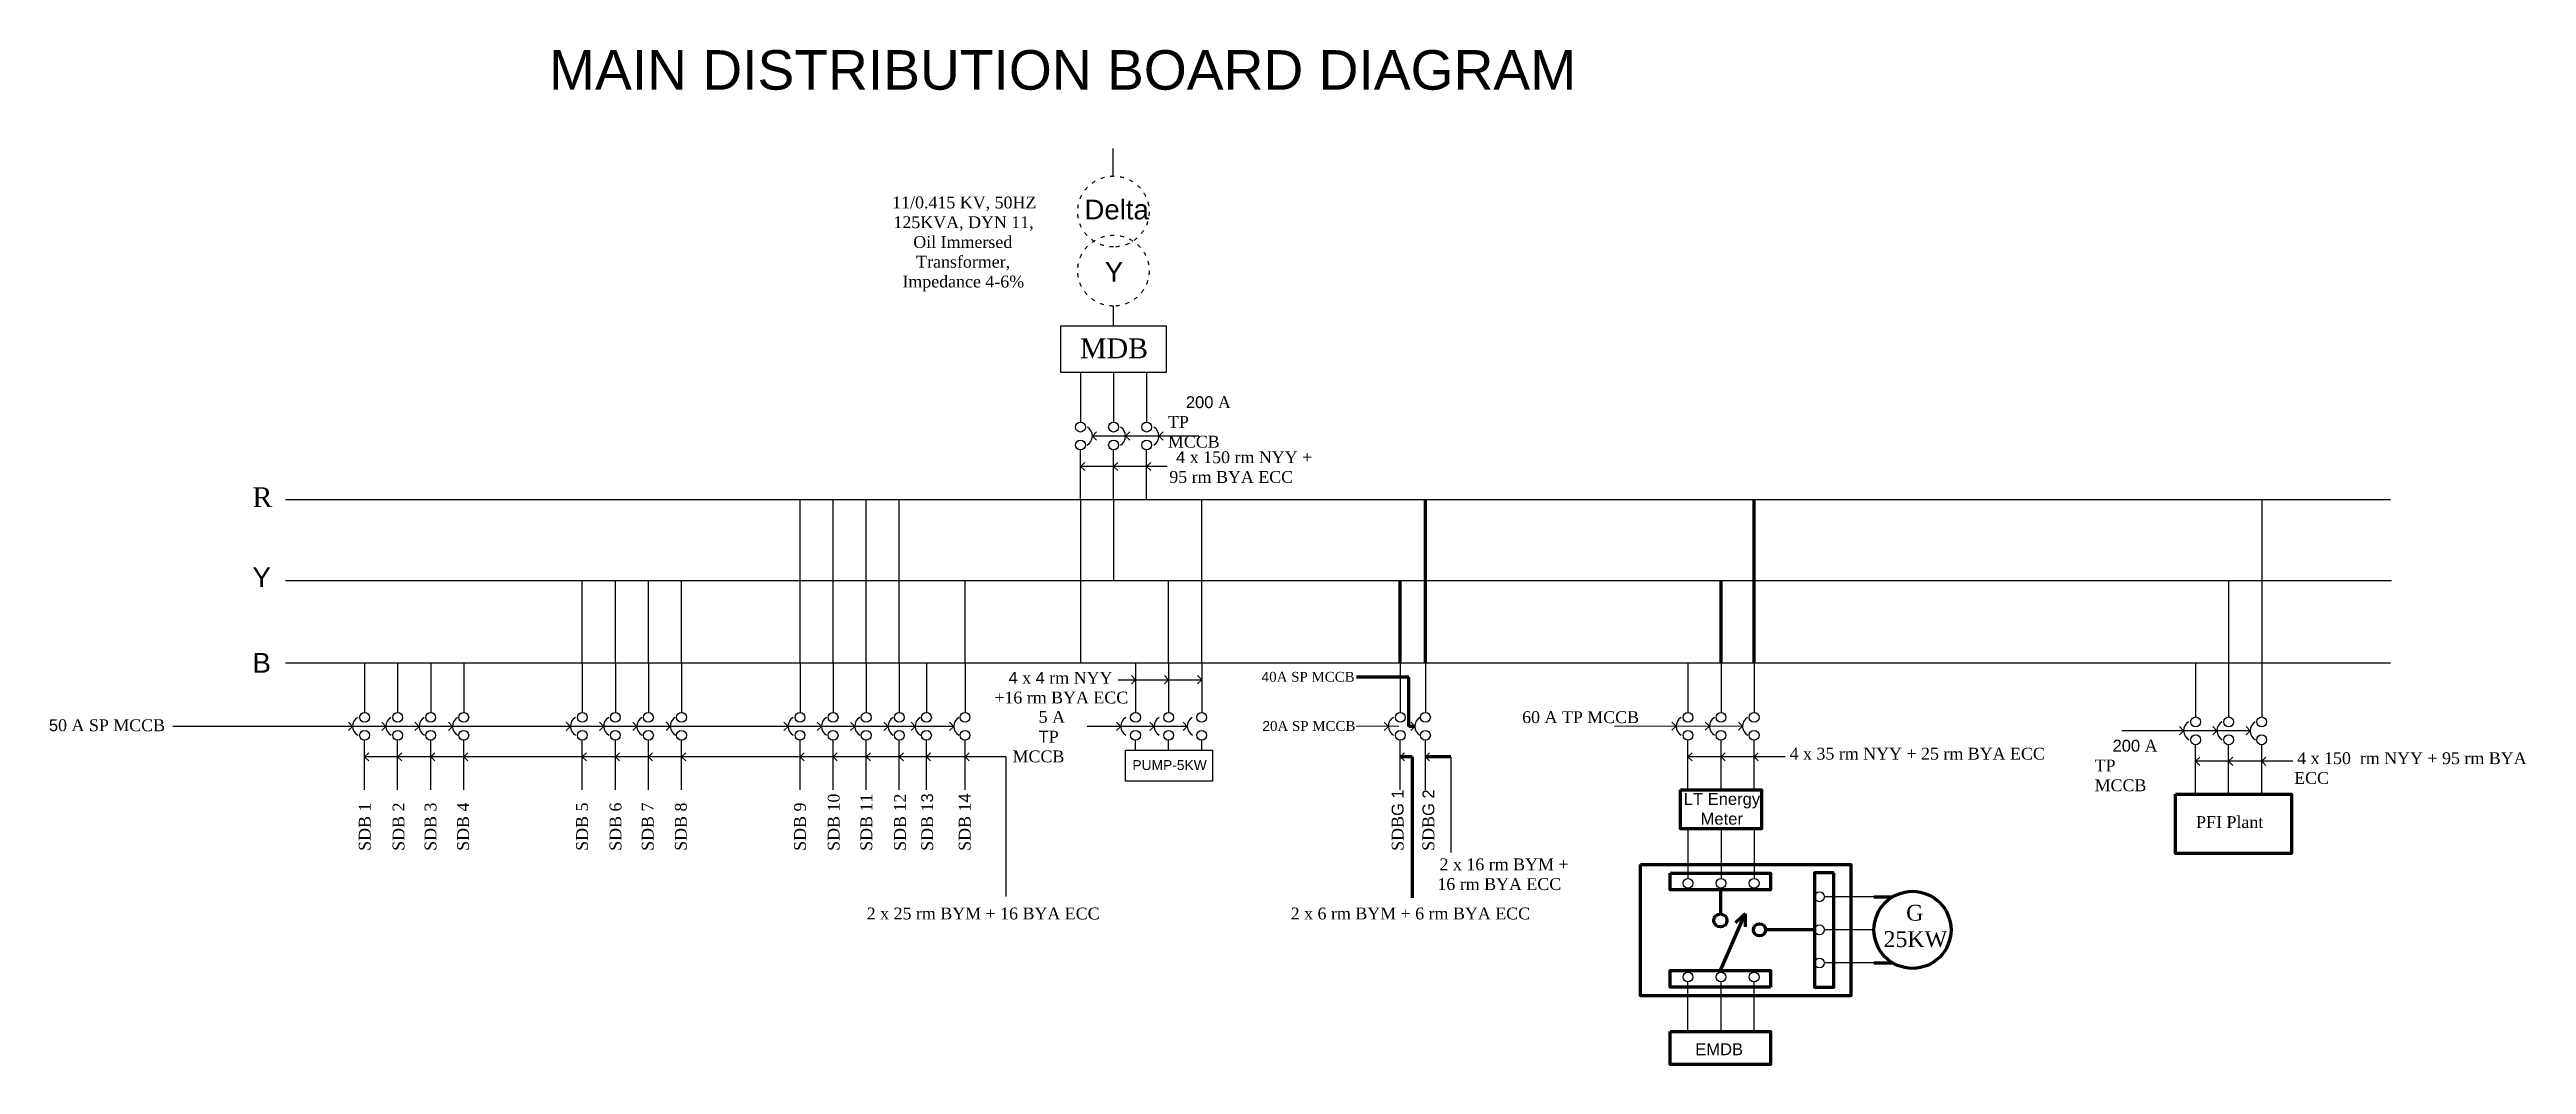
# Model space of a CAD drawing. Header units: millimetres. Extents: x 2090 to 23373, y -3333 to 3837.
# Drawn here: x 15849 to 23373, y -219 to 2862 of the extents above; entities that cross this region are included whole.
import ezdxf

# ---------------------------------------------------------------- set-up
doc = ezdxf.new("R2010")
doc.units = ezdxf.units.MM
doc.linetypes.add('ACAD_ISO03W100', pattern=[30, 12, -18])
doc.styles.get("Standard").update_dxf_attribs({"font": 'arial.ttf'})

msp = doc.modelspace()

# ---------------------------------------------------------------- texts
at = {"color": 240, "true_color": 0xed1f24, "attachment_point": 1}
for s, width, insert, char_height in [('\\pi125.99882;{\\C256;\\c16777215;MAIN DISTRIBUTION BOARD DIAGRAM}', 3347.031747893612, (17240.42097234873, 2860.042205641909), 120), ('\\pi14.29992;{\\fTimes New Roman CE|b0|i0|c238|p18;\\C256;11/0.415 KV, 50HZ\\P\\pi18.27;\\fTimes New Roman CE|b0|i0|c0|p18;125\\fTimes New Roman CE|b0|i0|c238|p18;KVA, DYN 11,\\P\\pi78.51996;Oil Immersed\\P\\pi87.22008;Transformer,\\P\\pi45.33012;Impedance 4-6%}', 449.0673451471976, (18394.38639771919, 2415.659224909482), 36), ('\\pi-40.0794;{\\C256;\\c16777215;Delta}', 105.4892157447466, (19032.75329999447, 2406.240801595701), 60), ('\\pi25.2412;{\\C256;\\c16777215;Y}', 105.4892157447466, (19029.2482716864, 2216.994934220464), 60), ('\\pi18.94085;{\\fTimes New Roman CE|b0|i0|c238|p18;\\C256;\\c16777215;MDB}', 233.4116115314755, (18960.45444390223, 1984.837112443257), 60), ('\\pi20.55996;4{\\fTimes New Roman CE|b0|i0|c238|p18; x 150 rm NYY + 95 rm BYA ECC}', 449.0900217615945, (19250.41082187659, 1642.237733870954), 36), ('\\pi52.43278;4{\\fTimes New Roman CE|b0|i0|c238|p18; x }4{\\fTimes New Roman CE|b0|i0|c238|p18; rm NYY}\\P\\pi9.23854;{\\fTimes New Roman CE|b0|i0|c238|p18;+16 rm BYA ECC}', 413.3350477420136, (18709.65451378229, 972.6388830082678), 36), ('\\pi92.86;{\\fTimes New Roman CE|b0|i0|c238|p18;\\C7;G\\P\\pi24.2;\\fTimes New Roman CE|b0|i0|c0|p18;25\\fTimes New Roman CE|b0|i0|c238|p18;KW}', 233.4116115314755, (21395.60730841813, 265.2203995609743), 48)]:
    msp.add_mtext_dynamic_manual_height_columns(s, width=width, gutter_width=1, heights=[0], dxfattribs=dict(at, insert=insert, char_height=char_height))
at = {"color": 5, "char_height": 36, "attachment_point": 1}
for s, width, heights, insert in [('\\pi54.41004;{\\C1;200\\fTimes New Roman CE|b0|i0|c238|p18; A TP MCCB}', 233.4116115314755, [0], (19246.26035184649, 1809.27562465147)), ('\\pi10.13;{\\C7;5\\fTimes New Roman CE|b0|i0|c238|p18;0 A SP MCCB}', 381.8706097589602, [0], (15837.17795219585, 828.5225844326405)), ('\\pi79.14849;{\\fTimes New Roman CE|b0|i0|c238|p18;5 A\\P\\pi5.14769;}T{\\fTimes New Roman CE|b0|i0|c238|p18;P MCCB}', 233.4116115314755, [0], (18774.4791404711, 853.87113118054)), ('{\\fTimes New Roman CE|b0|i0|c238|p18;\\C1;60 A TP MCCB}', 364.7153913164802, [96.80461427541513], (20322.09257671646, 853.0954433064717)), ('\\pi54.41004;{\\C1;200\\fTimes New Roman CE|b0|i0|c238|p18; A TP MCCB}', 233.4116115314755, [0], (22060.99620160565, 766.3233989456903)), ('\\pi2.7631;LT Energy\\P\\pi53.95137;Meter', 233.4116115314755, [0], (20810.1905163973, 604.6618575137554)), ('{\\fTimes New Roman CE|b0|i0|c238|p18;PFI Plant}', 233.4116115314755, [0], (22369.23378525475, 534.5454278917432)), ('\\pi47.38248;EMDB', 233.4116115314755, [0], (20800.43455993218, -155.1355391149073))]:
    msp.add_mtext_dynamic_manual_height_columns(s, width=width, gutter_width=1, heights=heights, dxfattribs=dict(at, insert=insert))
at = {"attachment_point": 1}
for s, width, insert, char_height in [('{\\fTimes New Roman CE|b0|i0|c238|p18;R}', 158.562227875942, (16465.66733602024, 1532.747381168256), 60), ('Y', 158.562227875942, (16465.66733602024, 1289.878907513483), 60), ('B', 158.562227875942, (16465.66733602024, 1029.999455777181), 60), ('\\pi4.464;4{\\fTimes New Roman CE|b0|i0|c238|p18;0A SP MCCB}', 280.5940777281503, (19526.09944048582, 972.5023011138937), 30), ('\\pi3.988;2{\\fTimes New Roman CE|b0|i0|c238|p18;0A SP MCCB}', 280.5940777281503, (19528.98818097479, 823.2637384468062), 30), ('\\pi5.62804;PUMP-5KW', 233.4116115314755, (19132.70648356115, 704.514231170283), 30), ('\\pi9.26604;{\\fTimes New Roman|b0|i0|c238|p18;\\C240;\\c2367469;4 x \\fTimes New Roman|b0|i0|c0|p18;3\\fTimes New Roman|b0|i0|c238|p18;5 rm NYY + \\fTimes New Roman|b0|i0|c0|p18;25\\fTimes New Roman|b0|i0|c238|p18; rm BYA ECC}', 773.7790270124824, (21125.25633518489, 742.1033688992438), 36), ('\\pi9.26604;{\\fTimes New Roman|b0|i0|c238|p18;\\C240;\\c2367469;4 x \\fTimes New Roman|b0|i0|c0|p18;150 \\fTimes New Roman|b0|i0|c238|p18; rm NYY + \\fTimes New Roman|b0|i0|c0|p18;95\\fTimes New Roman|b0|i0|c238|p18; rm BYA ECC}', 773.7790270124824, (22667.0141097241, 728.4300618408388), 36), ('\\pi6.45012;{\\fTimes New Roman CE|b0|i0|c238|p18;2 x 16 rm BYM + 16 rm BYA ECC}', 432.3862744392682, (20064.74354995828, 406.231870417022), 36), ('\\pi33.91992;{\\fTimes New Roman CE|b0|i0|c238|p18;2 x 25 rm BYM + 16 BYA ECC}', 736.2790098608857, (18297.44027481783, 256.9612511944597), 36), ('\\pi6.45;{\\fTimes New Roman CE|b0|i0|c238|p18;2 x 6 rm BYM + 6 rm BYA ECC}', 773.7790270124824, (19612.7353753991, 256.9612511944597), 36)]:
    msp.add_mtext_dynamic_manual_height_columns(s, width=width, gutter_width=1, heights=[0], dxfattribs=dict(at, insert=insert, char_height=char_height))
at = {"char_height": 36, "attachment_point": 1, "rotation": 90}
for s, insert in [('{\\fTimes New Roman CE|b0|i0|c238|p18;SDB 1}4', (18610.96334826975, 429.2272660807921)), ('{\\fTimes New Roman CE|b0|i0|c238|p18;SDB}G{\\fTimes New Roman CE|b0|i0|c238|p18; }1', (19925.96334826975, 429.2272660807921)), ('{\\fTimes New Roman CE|b0|i0|c238|p18;SDB}G{\\fTimes New Roman CE|b0|i0|c238|p18; }2', (20019.46334826975, 429.2272660807921)), ('{\\fTimes New Roman CE|b0|i0|c238|p18;SDB 1}', (16788.59405555578, 429.2272660807921)), ('{\\fTimes New Roman CE|b0|i0|c238|p18;SDB 2}', (16891.25867074693, 429.2272660807921)), ('{\\fTimes New Roman CE|b0|i0|c238|p18;SDB 3}', (16988.42338179768, 429.2272660807921)), ('{\\fTimes New Roman CE|b0|i0|c238|p18;SDB 4}', (17087.42140471243, 429.2272660807921)), ('{\\fTimes New Roman CE|b0|i0|c238|p18;SDB 5}', (17448.74253080193, 429.2272660807921)), ('{\\fTimes New Roman CE|b0|i0|c238|p18;SDB 6}', (17550.29739316301, 429.2272660807921)), ('{\\fTimes New Roman CE|b0|i0|c238|p18;SDB 7}', (17648.15933828577, 429.2272660807921)), ('{\\fTimes New Roman CE|b0|i0|c238|p18;SDB 8}', (17748.79097133726, 429.2272660807921)), ('{\\fTimes New Roman CE|b0|i0|c238|p18;SDB 9}', (18110.70661067963, 429.2272660807921)), ('{\\fTimes New Roman CE|b0|i0|c238|p18;SDB 10}', (18212.94667688818, 429.2272660807921)), ('{\\fTimes New Roman CE|b0|i0|c238|p18;SDB 11}', (18312.22326633542, 429.2272660807921)), ('{\\fTimes New Roman CE|b0|i0|c238|p18;SDB 12}', (18414.46334826975, 429.2272660807921)), ('{\\fTimes New Roman CE|b0|i0|c238|p18;SDB 1}3', (18496.96334826975, 429.2272660807921))]:
    msp.add_mtext_dynamic_manual_height_columns(s, width=197.6530822127297, gutter_width=1, heights=[0], dxfattribs=dict(at, insert=insert))

# ---------------------------------------------------------------- linework, layer by layer
for p, q in [((19080.4088693345, 2477.651284480361), (19080.4088693345, 2561.651284480361)), ((19081.17169481705, 2023.048380811153), (19081.17169481705, 2083.048380811153)), ((18980.70899292133, 1881.244476646926), (18980.70899292133, 1730.550423803337)), ((19081.17169481705, 1881.244476646926), (19081.17169481705, 1730.550423803337)), ((19181.63439671278, 1881.244476646926), (19181.63439671278, 1730.550423803337)), ((19016.7163645601, 1688.26316099239), (19029.44428662145, 1700.991083053748)), ((19016.7163645601, 1688.26316099239), (19029.44428662145, 1676.207672056889)), ((19340.93084073432, 1688.26316099239), (19016.7163645601, 1688.26316099239)), ((19117.72253860203, 1688.26316099239), (19130.45046066339, 1700.991083053748)), ((19117.72253860203, 1688.26316099239), (19130.45046066339, 1676.207672056889)), ((19218.93322790408, 1688.26316099239), (19231.66114996544, 1700.991083053748)), ((19218.93322790408, 1688.26316099239), (19231.66114996544, 1676.207672056889)), ((18980.70899292133, 1495.611364582022), (18980.70899292133, 1646.305417425611)), ((18980.70899292133, 1596.160882750338), (18993.43691498268, 1608.21637168584)), ((18980.70899292133, 1596.160882750338), (18993.43691498268, 1583.432960688981)), ((19243.64888581124, 1596.160882750337), (18980.70899292133, 1596.160882750338)), ((19081.17169481705, 1495.611364582022), (19081.17169481705, 1646.305417425611)), ((19081.17169481705, 1596.160882750344), (19093.89961687841, 1608.216371685847)), ((19081.17169481705, 1596.160882750344), (19093.89961687841, 1583.432960688987)), ((19181.63439671278, 1495.611364582022), (19181.63439671278, 1646.305417425611)), ((19181.63439671278, 1596.160882750351), (19194.36231877413, 1608.216371685854)), ((19181.63439671278, 1596.160882750351), (19194.36231877413, 1583.432960688994)), ((18128.88818442555, 1249.841107291762), (18128.88818442555, 1495.611364582022)), ((18229.35088632128, 1249.841107291762), (18229.35088632128, 1495.611364582022)), ((18329.813588217, 1249.841107291762), (18329.813588217, 1495.611364582022)), ((18430.27629011273, 1249.841107291762), (18430.27629011273, 1495.611364582022)), ((18980.70899292133, 1495.611364582022), (18980.70899292133, 999.9679686091622)), ((19081.17169481705, 1495.611364582022), (19081.17169481705, 1249.841107291762)), ((19348.79360291909, 999.9679686091622), (19348.79360291909, 1495.611364582022)), ((22568.55508098711, 1495.611364582022), (22568.55508098711, 835.6006087071682)), ((17467.50007873838, 999.9679686091622), (17467.50007873838, 1249.841107291762)), ((17567.9627806341, 999.9679686091622), (17567.9627806341, 1249.841107291762)), ((17668.42548252983, 999.9679686091622), (17668.42548252983, 1249.841107291762)), ((17768.88818442555, 999.9679686091622), (17768.88818442555, 1249.841107291762)), ((18128.88818442555, 999.9679686091622), (18128.88818442555, 1249.841107291762)), ((18229.35088632128, 999.9679686091622), (18229.35088632128, 1249.841107291762)), ((18329.813588217, 999.9679686091622), (18329.813588217, 1249.841107291762)), ((18430.27629011273, 999.9679686091622), (18430.27629011273, 1249.841107291762)), ((18629.92949745536, 999.9679686091622), (18629.92949745536, 1247.789666595592)), ((19248.33090102336, 999.9679686091622), (19248.33090102336, 1249.841107291762)), ((22468.09237909138, 1249.841107291762), (22468.09237909138, 835.6006087071682)), ((16806.1119730512, 999.9679686091622), (16806.1119730512, 849.2739157655733)), ((16906.57467494693, 999.9679686091622), (16906.57467494693, 849.2739157655733)), ((17007.03737684265, 999.9679686091622), (17007.03737684265, 849.2739157655733)), ((17107.50007873838, 999.9679686091622), (17107.50007873838, 849.2739157655733)), ((17467.50007873838, 999.9679686091622), (17467.50007873838, 849.2739157655733)), ((17567.9627806341, 999.9679686091622), (17567.9627806341, 849.2739157655733)), ((17668.42548252983, 999.9679686091622), (17668.42548252983, 849.2739157655733)), ((17768.88818442555, 999.9679686091622), (17768.88818442555, 849.2739157655733)), ((18128.88818442555, 999.9679686091622), (18128.88818442555, 849.2739157655733)), ((18229.35088632128, 999.9679686091622), (18229.35088632128, 849.2739157655733)), ((18329.813588217, 999.9679686091622), (18329.813588217, 849.2739157655733)), ((18430.27629011273, 999.9679686091622), (18430.27629011273, 849.2739157655733)), ((18512.79859230459, 999.9679686091622), (18512.79859230459, 849.2739157655733)), ((18629.92949745536, 999.9679686091622), (18629.92949745536, 849.2739157655733)), ((19147.86819912764, 999.9679686091622), (19147.86819912764, 849.2739157655733)), ((19248.33090102336, 999.9679686091622), (19248.33090102336, 849.2739157655733)), ((19348.79360291909, 999.9679686091622), (19348.79360291909, 849.2739157655733)), ((19952.03456082493, 999.9679686091622), (19952.03456082493, 849.2739157655733)), ((20028.4508143912, 999.9679686091622), (20028.4508143912, 849.2739157655733)), ((20825.87190265645, 999.9679686091622), (20825.87190265645, 849.2739157655733)), ((20926.33460455218, 999.9679686091622), (20926.33460455218, 849.2739157655733)), ((21026.7973064479, 999.9679686091622), (21026.7973064479, 849.2739157655733)), ((22367.62967719565, 999.9679686091622), (22367.62967719565, 835.6006087071682)), ((19095.2034301532, 948.5688100092252), (19348.79360291909, 948.5688100092261)), ((19147.86819912764, 948.5688100092257), (19135.14027706628, 961.2967320705839)), ((19147.86819912764, 948.5688100092257), (19135.14027706628, 936.513321073724)), ((19248.33090102336, 948.5688100092257), (19235.60297896201, 961.2967320705839)), ((19248.33090102336, 948.5688100092257), (19235.60297896201, 936.513321073724)), ((19348.79360291909, 948.5688100092257), (19336.06568085773, 961.2967320705839)), ((19348.79360291909, 948.5688100092257), (19336.06568085773, 936.513321073724)), ((18595.90837952134, 806.9866529546262), (16223.31365073116, 806.9866529546271)), ((16769.82256799696, 806.9866529546271), (16757.09464593561, 819.7145750159848)), ((16769.82256799696, 806.9866529546271), (16757.09464593561, 794.9311640191254)), ((16806.1119730512, 614.3348565442584), (16806.1119730512, 765.0289093878473)), ((16871.03325729901, 806.9866529546271), (16858.30533523764, 819.7145750159848)), ((16871.03325729901, 806.9866529546271), (16858.30533523764, 794.9311640191254)), ((16906.57467494693, 614.3348565442584), (16906.57467494693, 765.0289093878473)), ((16972.03943134095, 806.9866529546271), (16959.31150927959, 819.7145750159848)), ((16972.03943134095, 806.9866529546271), (16959.31150927959, 794.9311640191254)), ((17007.03737684265, 614.3348565442584), (17007.03737684265, 765.0289093878473)), ((17073.47896080435, 806.9866529546271), (17060.75103874299, 819.7145750159848)), ((17073.47896080435, 806.9866529546271), (17060.75103874299, 794.9311640191254)), ((17107.50007873838, 614.3348565442584), (17107.50007873838, 765.0289093878473)), ((17431.21067368414, 806.9866529546271), (17418.48275162278, 819.7145750159848)), ((17431.21067368414, 806.9866529546271), (17418.48275162278, 794.9311640191254)), ((17467.50007873838, 614.3348565442584), (17467.50007873838, 765.0289093878473)), ((17532.42136298619, 806.9866529546271), (17519.69344092483, 819.7145750159848)), ((17532.42136298619, 806.9866529546271), (17519.69344092483, 794.9311640191254)), ((17567.9627806341, 614.3348565442584), (17567.9627806341, 765.0289093878473)), ((17633.42753702812, 806.9866529546271), (17620.69961496677, 819.7145750159848)), ((17633.42753702812, 806.9866529546271), (17620.69961496677, 794.9311640191254)), ((17668.42548252983, 614.3348565442584), (17668.42548252983, 765.0289093878473)), ((17734.86706649153, 806.9866529546271), (17722.13914443017, 819.7145750159848)), ((17734.86706649153, 806.9866529546271), (17722.13914443017, 794.9311640191254)), ((17768.88818442555, 614.3348565442584), (17768.88818442555, 765.0289093878473)), ((18092.59877937131, 806.9866529546271), (18079.87085730996, 819.7145750159848)), ((18092.59877937131, 806.9866529546271), (18079.87085730996, 794.9311640191254)), ((18128.88818442555, 614.3348565442584), (18128.88818442555, 765.0289093878473)), ((18193.80946867337, 806.9866529546271), (18181.08154661201, 819.7145750159848)), ((18193.80946867337, 806.9866529546271), (18181.08154661201, 794.9311640191254)), ((18229.35088632128, 614.3348565442584), (18229.35088632128, 765.0289093878473)), ((18294.8156427153, 806.9866529546271), (18282.08772065394, 819.7145750159848)), ((18294.8156427153, 806.9866529546271), (18282.08772065394, 794.9311640191254)), ((18329.813588217, 614.3348565442584), (18329.813588217, 765.0289093878473)), ((18396.25517217872, 806.9866529546271), (18383.52725011735, 819.7145750159848)), ((18396.25517217872, 806.9866529546271), (18383.52725011735, 794.9311640191254)), ((18430.27629011273, 614.3348565442584), (18430.27629011273, 765.0289093878473)), ((18478.77747437057, 806.9866529546271), (18466.04955230921, 819.7145750159848)), ((18478.77747437057, 806.9866529546271), (18466.04955230921, 794.9311640191254)), ((18512.79859230459, 614.3348565442584), (18512.79859230459, 765.0289093878473)), ((18595.90837952134, 806.9866529546271), (18583.18045745998, 819.7145750159848)), ((18595.90837952134, 806.9866529546271), (18583.18045745998, 794.9311640191254)), ((18629.92949745536, 614.3348565442584), (18629.92949745536, 765.0289093878473)), ((19305.15207948951, 806.9866529546262), (19000.66822739528, 806.9866529546271)), ((19102.93521614553, 806.9866529546271), (19090.20729408418, 819.7145750159848)), ((19102.93521614553, 806.9866529546271), (19090.20729408418, 794.9311640191254)), ((19147.86819912764, 734.4221284694049), (19147.86819912764, 765.0289093878473)), ((19204.14590544757, 806.9866529546271), (19191.41798338621, 819.7145750159848)), ((19204.14590544757, 806.9866529546271), (19191.41798338621, 794.9311640191254)), ((19248.33090102336, 734.4221284694049), (19248.33090102336, 765.0289093878473)), ((19305.15207948951, 806.9866529546271), (19292.42415742815, 819.7145750159848)), ((19305.15207948951, 806.9866529546271), (19292.42415742815, 794.9311640191254)), ((19348.79360291909, 734.4221284694049), (19348.79360291909, 765.0289093878473)), ((19947.32977031148, 807.3228695175549), (19819.13251881186, 806.9866529546257)), ((19915.7451557707, 806.9866529546271), (19903.01723370934, 819.7145750159848)), ((19915.7451557707, 806.9866529546271), (19903.01723370934, 794.9311640191254)), ((19952.03456082493, 614.3348565442584), (19952.03456082493, 765.0289093878473)), ((19996.33758291609, 806.9866529546271), (19983.60966085474, 819.7145750159848)), ((19996.33758291609, 806.9866529546271), (19983.60966085474, 794.9311640191254)), ((20028.4508143912, 614.3348565442584), (20028.4508143912, 765.0289093878473)), ((20991.7993609462, 806.986652954618), (20602.30340658408, 807.3228695175549)), ((20789.58070814908, 807.3228695175621), (20776.85278608772, 820.0507915789203)), ((20789.58070814908, 807.3228695175621), (20776.85278608772, 795.2673805820605)), ((20825.87190265645, 614.3348565442584), (20825.87190265645, 765.0289093878473)), ((20890.79139745112, 807.3228695175621), (20878.06347538976, 820.0507915789203)), ((20890.79139745112, 807.3228695175621), (20878.06347538976, 795.2673805820605)), ((20926.33460455218, 614.3348565442584), (20926.33460455218, 765.0289093878473)), ((20991.79757149306, 807.3228695175621), (20979.06964943169, 820.0507915789203)), ((20991.79757149306, 807.3228695175621), (20979.06964943169, 795.2673805820605)), ((21026.7973064479, 614.3348565442584), (21026.7973064479, 765.0289093878473)), ((22533.5571354854, 793.3133458962129), (22144.06118112328, 793.6495624591498)), ((22331.33848268828, 793.6495624591571), (22318.61056062693, 806.3774845205153)), ((22331.33848268828, 793.6495624591571), (22318.61056062693, 781.5940735236554)), ((22432.54917199032, 793.6495624591571), (22419.82124992897, 806.3774845205153)), ((22432.54917199032, 793.6495624591571), (22419.82124992897, 781.5940735236554)), ((22533.55534603226, 793.6495624591571), (22520.8274239709, 806.3774845205153)), ((22533.55534603226, 793.6495624591571), (22520.8274239709, 781.5940735236554)), ((16806.1119730512, 714.8843747125866), (16818.83989511256, 726.9398636480878)), ((18753.52064890566, 714.8843747125866), (16806.1119730512, 714.8843747125866)), ((16806.1119730512, 714.8843747125866), (16818.83989511256, 702.1564526512284)), ((16906.57467494693, 714.8843747125861), (16919.30259700828, 726.9398636480873)), ((16906.57467494693, 714.8843747125861), (16919.30259700828, 702.1564526512284)), ((17007.03737684265, 714.884374712587), (17019.76529890401, 726.9398636480882)), ((17007.03737684265, 714.884374712587), (17019.76529890401, 702.1564526512293)), ((17107.50007873838, 714.884374712587), (17120.22800079973, 726.9398636480882)), ((17107.50007873838, 714.884374712587), (17120.22800079973, 702.1564526512293)), ((17467.50007873838, 714.8843747125866), (17480.22800079973, 726.9398636480878)), ((17467.50007873838, 714.8843747125866), (17480.22800079973, 702.1564526512284)), ((17567.9627806341, 714.8843747125838), (17580.69070269546, 726.9398636480855)), ((17567.9627806341, 714.8843747125838), (17580.69070269546, 702.1564526512261)), ((17668.42548252983, 714.884374712587), (17681.15340459118, 726.9398636480882)), ((17668.42548252983, 714.884374712587), (17681.15340459118, 702.1564526512293)), ((17768.88818442555, 714.884374712587), (17781.61610648691, 726.9398636480882)), ((17768.88818442555, 714.884374712587), (17781.61610648691, 702.1564526512293)), ((18128.88818442555, 714.8843747125866), (18141.61610648691, 726.9398636480878)), ((18128.88818442555, 714.8843747125866), (18141.61610648691, 702.1564526512284)), ((18229.35088632128, 714.884374712587), (18242.07880838263, 726.9398636480882)), ((18229.35088632128, 714.884374712587), (18242.07880838263, 702.1564526512293)), ((18329.813588217, 714.884374712587), (18342.54151027836, 726.9398636480882)), ((18329.813588217, 714.884374712587), (18342.54151027836, 702.1564526512293)), ((18430.27629011273, 714.884374712587), (18443.00421217408, 726.9398636480882)), ((18430.27629011273, 714.884374712587), (18443.00421217408, 702.1564526512293)), ((18512.79859230459, 714.884374712587), (18525.52651436595, 726.9398636480882)), ((18512.79859230459, 714.884374712587), (18525.52651436595, 702.1564526512293)), ((18629.92949745536, 714.8843747125861), (18642.65741951672, 726.9398636480873)), ((18629.92949745536, 714.8843747125861), (18642.65741951672, 702.1564526512284)), ((18753.52064890566, 714.8843747125866), (18753.52064890566, 290.3883934185487)), ((19952.03456082493, 714.8843747125875), (19964.76248288629, 726.9398636480892)), ((19952.03456082493, 714.8843747125875), (19964.76248288629, 702.1564526512293)), ((20028.4508143912, 714.8843747125875), (20041.17873645255, 726.9398636480892)), ((20028.4508143912, 714.8843747125875), (20041.17873645255, 702.1564526512293)), ((20105.7747671095, 714.8843747125875), (20105.7747671095, 423.8051035814688)), ((20825.87190265645, 714.8843747125866), (20838.59982471781, 726.9398636480878)), ((21121.20902500211, 714.8843747125866), (20825.87190265645, 714.8843747125866)), ((20825.87190265645, 714.8843747125866), (20838.59982471781, 702.1564526512284)), ((20926.33460455218, 714.8843747125861), (20939.06252661353, 726.9398636480873)), ((20926.33460455218, 714.8843747125861), (20939.06252661353, 702.1564526512284)), ((21026.7973064479, 714.884374712587), (21039.52522850926, 726.9398636480882)), ((21026.7973064479, 714.884374712587), (21039.52522850926, 702.1564526512293)), ((22367.62967719565, 600.6615494858534), (22367.62967719565, 751.3556023294423)), ((22367.62967719565, 701.2110676541815), (22380.35759925701, 713.2665565896828)), ((22662.96679954132, 701.2110676541815), (22367.62967719565, 701.2110676541815)), ((22367.62967719565, 701.2110676541815), (22380.35759925701, 688.4831455928233)), ((22468.09237909138, 600.6615494858534), (22468.09237909138, 751.3556023294423)), ((22468.09237909138, 701.2110676541811), (22480.82030115274, 713.2665565896823)), ((22468.09237909138, 701.2110676541811), (22480.82030115274, 688.4831455928233)), ((22568.55508098711, 600.6615494858534), (22568.55508098711, 751.3556023294423)), ((22568.55508098711, 701.211067654182), (22581.28300304846, 713.2665565896832)), ((22568.55508098711, 701.211067654182), (22581.28300304846, 688.4831455928243)), ((20825.87190265645, 496.2378756182879), (20825.87190265645, 345.543822774699)), ((20926.33460455218, 496.2378756182879), (20926.33460455218, 345.543822774699)), ((21026.7973064479, 496.2378756182879), (21026.7973064479, 345.543822774699)), ((21390.78091909415, 289.7949027019749), (21240.08686625055, 289.7949027019749)), ((21390.78091909415, 189.3322008062478), (21240.08686625055, 189.3322008062496)), ((21390.78091909415, 88.86949891052245), (21240.08686625055, 88.86949891052245)), ((20825.87190265645, -119.4818792086162), (20825.87190265645, 31.21217363497271)), ((20926.33460455218, -119.4818792086162), (20926.33460455218, 31.21217363497271)), ((21026.7973064479, -119.4818792086162), (21026.7973064479, 31.21217363497271))]:
    msp.add_line(p, q)
at = {"color": 1}
msp.add_line((16566.00022635875, 1495.611364582022), (22959.30796803294, 1495.611364582022), dxfattribs=at)
at = {"lineweight": 200, "ltscale": 2}
for p, q in [((20028.4508143912, 999.9679686091622), (20028.4508143912, 1495.611364582022)), ((21026.7973064479, 999.9679686091622), (21026.7973064479, 1495.611364582022)), ((19952.03456082493, 999.9679686091622), (19952.03456082493, 1249.841107291762)), ((20926.33460455218, 999.9679686091622), (20926.33460455218, 1249.841107291762)), ((19977.93172389612, 956.1056476718422), (19819.13251881186, 956.1056476718422)), ((19977.93172389612, 806.9866529546184), (19977.93172389612, 956.1056476718422)), ((19996.33758291609, 806.9866529546184), (19977.93172389612, 806.9866529546184)), ((19988.10933494339, 714.8843747125875), (19952.03456082493, 714.8843747125875)), ((19988.10933494339, 714.8843747125875), (19988.10933494339, 286.3087616616849)), ((20105.7747671095, 714.8843747125875), (20028.4508143912, 714.8843747125875)), ((20924.22171084773, 311.0741408055901), (20924.22171084773, 237.9810849376809)), ((20924.22171084773, 65.68734886138463), (20999.30796803294, 237.9810849376809)), ((20999.30796803294, 237.9810849376809), (20970.00838783628, 210.7499520141428)), ((20999.30796803294, 237.9810849376809), (20999.30796803294, 197.9810849376809)), ((21390.78091909415, 289.7949027019749), (21447.81221452409, 289.7949027019749)), ((21210.17991811855, 189.3322008062496), (21061.30796803294, 189.3322008062496)), ((21390.78091909415, 88.86949891052245), (21447.81221452409, 88.86949891052245))]:
    msp.add_line(p, q, dxfattribs=at)
at = {"color": 40, "true_color": 0xf8d731}
msp.add_line((16566.00022635875, 1249.841107291762), (22962.80796803294, 1249.841107291762), dxfattribs=at)
at = {"color": 5}
msp.add_line((16566.00022635875, 999.9679686091622), (22959.30796803294, 999.9679686091622), dxfattribs=at)
for points in [[(18921.18979167852, 2023.048380811153), (19241.15359795556, 2023.048380811153), (19241.15359795556, 1881.244476646927), (18921.18979167852, 1881.244476646927)], [(19117.37928557277, 734.4221284694049), (19381.22563533427, 734.4221284694049), (19381.22563533427, 641.1747457450056), (19117.37928557277, 641.1747457450056)]]:
    msp.add_lwpolyline(points, close=True)
at = {"lineweight": 200, "ltscale": 2}
for points in [[(20802.78977303395, 614.8765572525845), (21048.91288481376, 614.8765572525845), (21048.91288481376, 496.2378756182879), (20802.78977303395, 496.2378756182879)], [(22307.03221785636, 601.2032501941794), (22659.29263831615, 601.2032501941794), (22659.29263831615, 420.9810849376809), (22307.03221785636, 420.9810849376809)], [(20681.51867214014, 387.881679753169), (21320.61218147256, 387.881679753169), (21320.61218147256, -10.80125723150559), (20681.51867214014, -10.80125723150559)], [(20772.2485288785, 360.9728534789137), (21076.19489281697, 360.9728534789137), (21076.19489281697, 311.0741408055901), (20772.2485288785, 311.0741408055901)], [(21268.83853004766, 362.8757654244382), (21210.17991811854, 362.8757654244382), (21210.17991811854, 15.78863618806099), (21268.83853004766, 15.78863618806099)], [(21076.19489281697, 15.78863618806099), (20772.2485288785, 15.78863618806099), (20772.2485288785, 65.68734886138463), (21076.19489281697, 65.68734886138463)], [(20772.2485288785, -119.4818792086162), (21076.19489281697, -119.4818792086162), (21076.19489281697, -219.2793045552635), (20772.2485288785, -219.2793045552635)]]:
    msp.add_lwpolyline(points, close=True, dxfattribs=at)
for centre in [(18980.70899292133, 1715.596949737332), (19081.17169481705, 1715.596949737332), (19181.63439671278, 1715.596949737332), (18980.70899292133, 1661.258891491617), (19081.17169481705, 1661.258891491617), (19181.63439671278, 1661.258891491617), (16806.1119730512, 834.3204416995677), (16906.57467494693, 834.3204416995677), (17007.03737684265, 834.3204416995677), (17107.50007873838, 834.3204416995677), (17467.50007873838, 834.3204416995677), (17567.9627806341, 834.3204416995677), (17668.42548252983, 834.3204416995677), (17768.88818442555, 834.3204416995677), (18128.88818442555, 834.3204416995677), (18229.35088632128, 834.3204416995677), (18329.813588217, 834.3204416995677), (18430.27629011273, 834.3204416995677), (18512.79859230459, 834.3204416995677), (18629.92949745536, 834.3204416995677), (19147.86819912764, 834.3204416995677), (19248.33090102336, 834.3204416995677), (19348.79360291909, 834.3204416995677), (19952.03456082493, 834.3204416995677), (20028.4508143912, 834.3204416995677), (20825.87190265645, 834.3204416995677), (20926.33460455218, 834.3204416995677), (21026.7973064479, 834.3204416995677), (22367.62967719565, 820.6471346411627), (22468.09237909138, 820.6471346411627), (22568.55508098711, 820.6471346411627), (16806.1119730512, 779.9823834538529), (16906.57467494693, 779.9823834538529), (17007.03737684265, 779.9823834538529), (17107.50007873838, 779.9823834538529), (17467.50007873838, 779.9823834538529), (17567.9627806341, 779.9823834538529), (17668.42548252983, 779.9823834538529), (17768.88818442555, 779.9823834538529), (18128.88818442555, 779.9823834538529), (18229.35088632128, 779.9823834538529), (18329.813588217, 779.9823834538529), (18430.27629011273, 779.9823834538529), (18512.79859230459, 779.9823834538529), (18629.92949745536, 779.9823834538529), (19952.03456082493, 779.9823834538529), (20028.4508143912, 779.9823834538529), (20825.87190265645, 779.9823834538529), (20926.33460455218, 779.9823834538529), (21026.7973064479, 779.9823834538529), (22367.62967719565, 766.3090763954478), (22468.09237909138, 766.3090763954478), (22568.55508098711, 766.3090763954478), (20825.87190265645, 330.5903487086935), (20926.33460455218, 330.5903487086935), (21026.7973064479, 330.5903487086935), (21225.13339218455, 289.7949027019749), (21225.13339218455, 189.3322008062496), (21225.13339218455, 88.86949891052245), (20825.87190265645, 46.1656477009783), (20926.33460455218, 46.1656477009783), (21026.7973064479, 46.1656477009783)]:
    msp.add_circle(centre, 14.95347406600554)
for centre, radius in [((21507.78091909415, 189.3322008062478), 117), ((20924.22171084773, 217.9810849376809), 20), ((21042.91961764745, 189.2681978742767), 18.35111586856874)]:
    msp.add_circle(centre, radius, dxfattribs=at)
for centre, start, end in [((18985.12996056618, 1688.263160992382), 300.0512664632096, 58.72895848078237), ((19086.13613460811, 1688.263160992382), 300.0512664632096, 58.72895848078237), ((19187.34682391016, 1688.263160992382), 300.0512664632096, 58.72895848078237), ((16801.40718253775, 807.3228695175549), 121.2710415192177, 239.9487335367904), ((16902.61787183979, 807.3228695175549), 121.2710415192177, 239.9487335367904), ((17003.62404588173, 807.3228695175549), 121.2710415192177, 239.9487335367904), ((17105.06357534514, 807.3228695175549), 121.2710415192177, 239.9487335367904), ((17462.79528822492, 807.3228695175549), 121.2710415192177, 239.9487335367904), ((17564.00597752697, 807.3228695175549), 121.2710415192177, 239.9487335367904), ((17665.01215156891, 807.3228695175549), 121.2710415192177, 239.9487335367904), ((17766.45168103231, 807.3228695175549), 121.2710415192177, 239.9487335367904), ((18124.1833939121, 807.3228695175549), 121.2710415192177, 239.9487335367904), ((18225.39408321415, 807.3228695175549), 121.2710415192177, 239.9487335367904), ((18326.40025725609, 807.3228695175549), 121.2710415192177, 239.9487335367904), ((18427.83978671949, 807.3228695175549), 121.2710415192177, 239.9487335367904), ((18510.36208891135, 807.3228695175549), 121.2710415192177, 239.9487335367904), ((18627.49299406212, 807.3228695175549), 121.2710415192177, 239.9487335367904), ((19134.51983068632, 807.3228695175549), 121.2710415192177, 239.9487335367904), ((19235.73051998836, 807.3228695175549), 121.2710415192177, 239.9487335367904), ((19336.73669403029, 807.3228695175549), 121.2710415192177, 239.9487335367904), ((19947.32977031148, 807.3228695175549), 121.2710415192177, 239.9487335367904), ((20027.92219745688, 807.3228695175549), 121.2710415192177, 239.9487335367904), ((20821.167112143, 807.3228695175549), 121.2710415192177, 239.9487335367904), ((20922.37780144504, 807.3228695175549), 121.2710415192177, 239.9487335367904), ((21023.38397548698, 807.3228695175549), 121.2710415192177, 239.9487335367904), ((22362.9248866822, 793.6495624591498), 121.2710415192202, 239.9487335367904), ((22464.13557598424, 793.6495624591498), 121.2710415192202, 239.9487335367904), ((22565.14175002618, 793.6495624591498), 121.2710415192202, 239.9487335367904)]:
    msp.add_arc(centre, 31.58640399391849, start, end)
at = {"linetype": 'ACAD_ISO03W100'}
for centre in [(19080.79028207577, 2370.111267288574), (19080.79028207577, 2190.588398002941)]:
    msp.add_ellipse(centre, major_axis=(-108.4365866996755, -0.3845926090333325), ratio=0.9917318542092173, start_param=-4.71238898038469, end_param=1.570796326794897, dxfattribs=at)
for centre in [(19147.86820032759, 779.9823834538524), (19248.33090222332, 779.9823834538465), (19348.79360411904, 779.9823834538529)]:
    msp.add_ellipse(centre, major_axis=(0, -14.95347406600558), ratio=1)

msp.set_redraw_order([(e.dxf.handle, doc.entitydb.next_handle()) for e in msp.query("TEXT MTEXT ATTDEF DIMENSION ARC_DIMENSION")])  # texts and dimensions are drawn at this point

doc.saveas('drawing.dxf')
